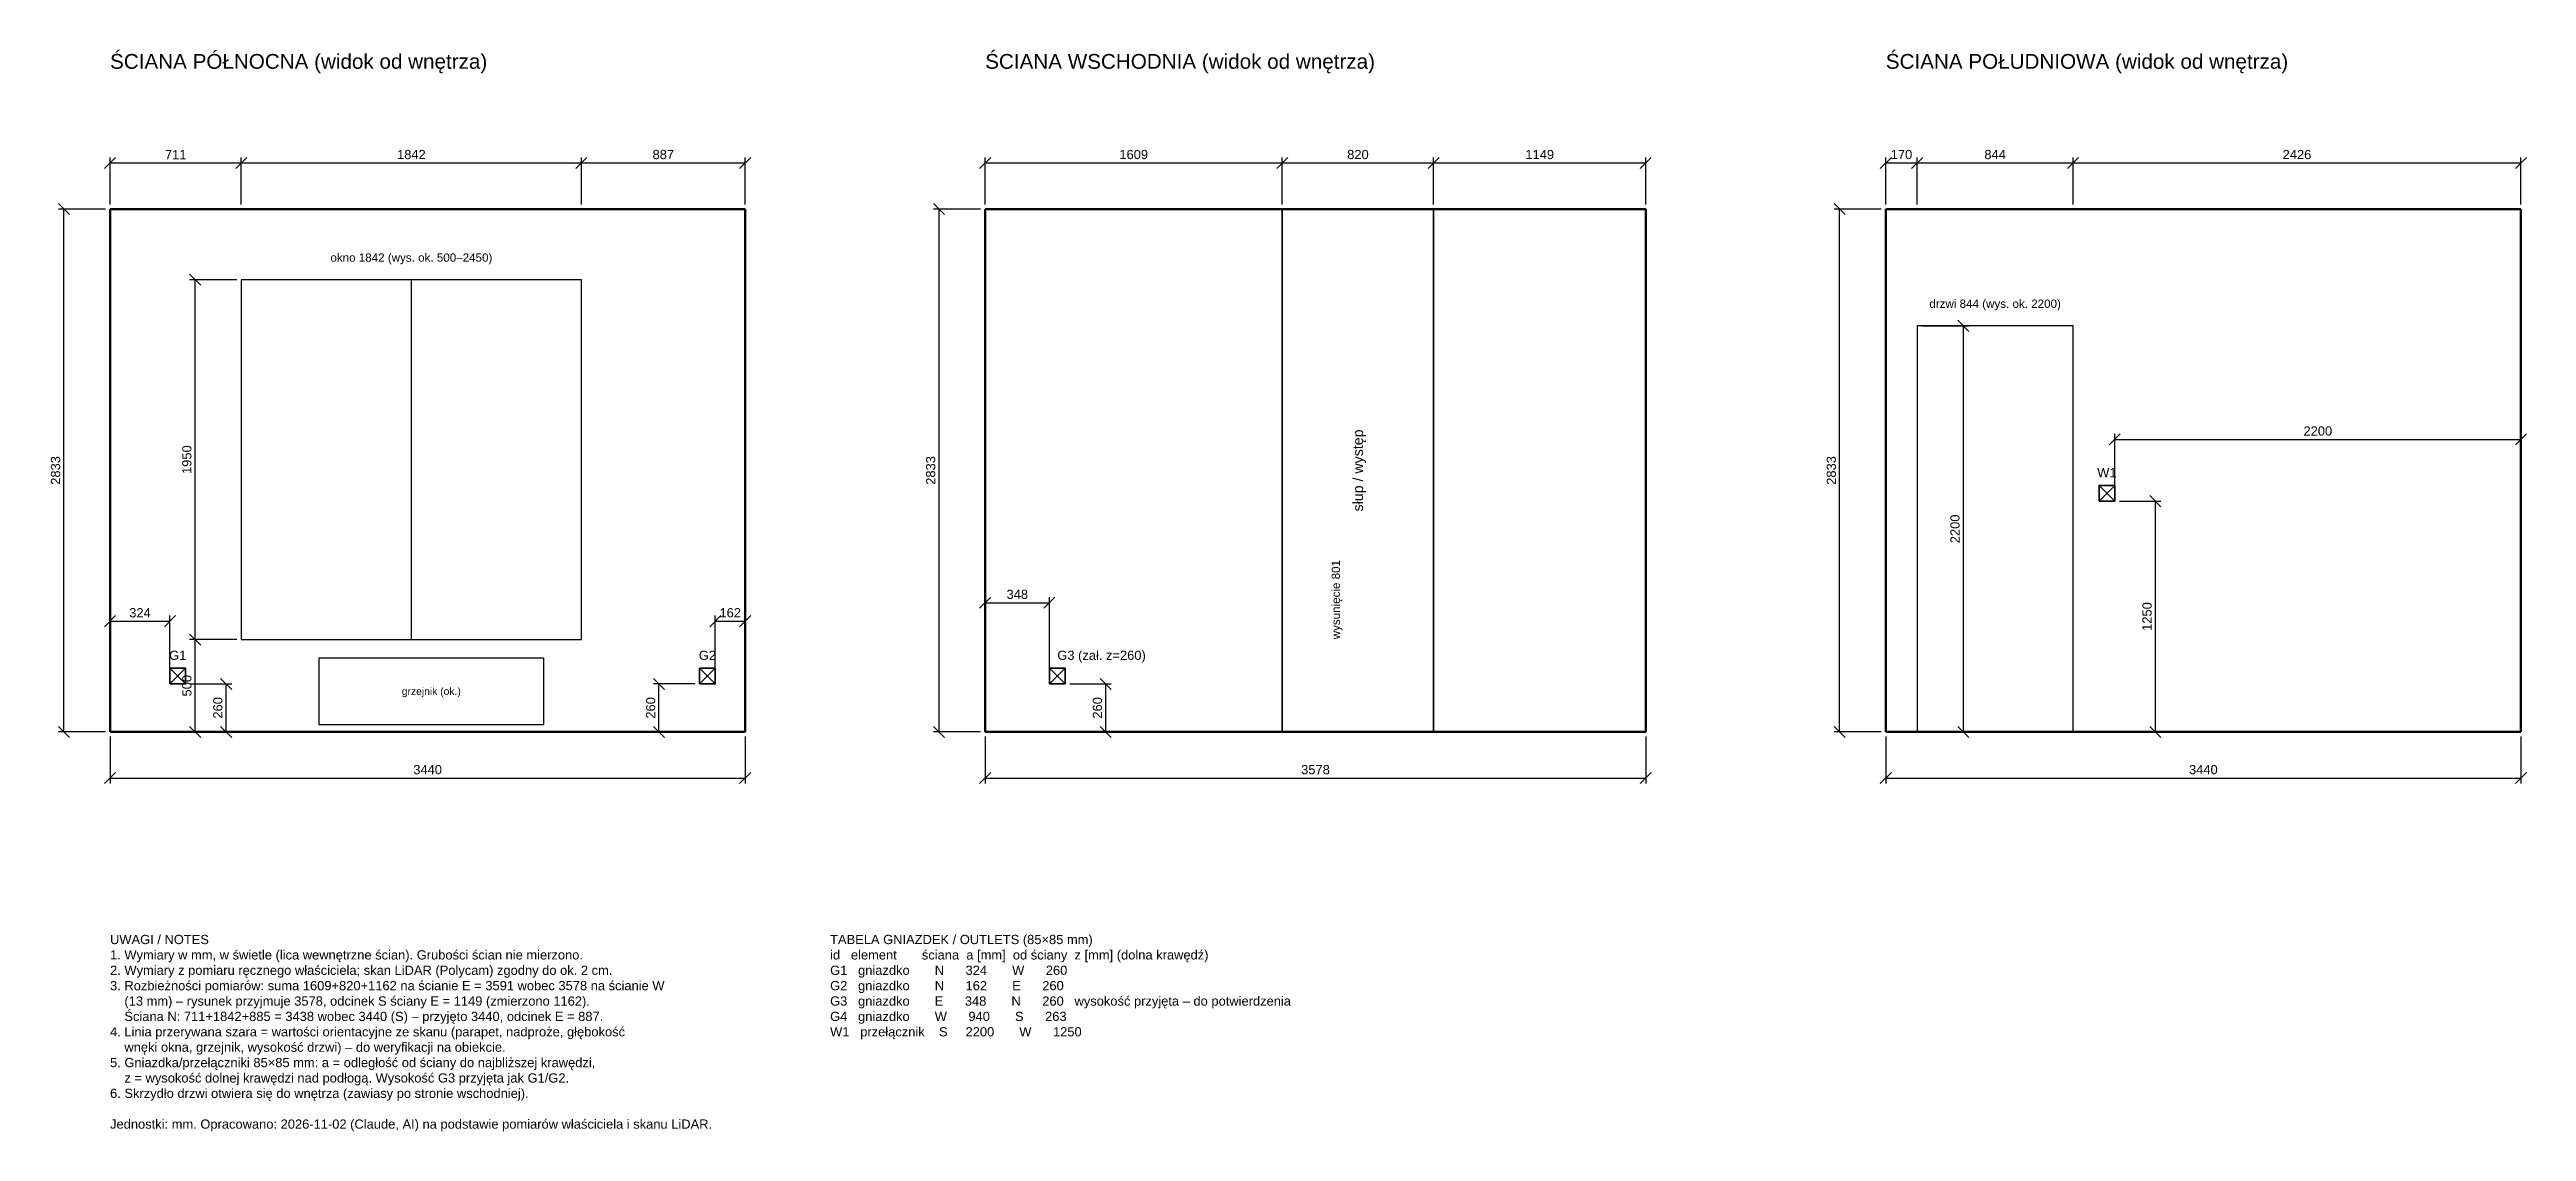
# Model space of a CAD drawing. Header units: millimetres. Extents: x -728 to 24466, y -2165 to 4774.
# Drawn here: x 6172 to 19588, y -2165 to 3697 of the extents above; entities that cross this region are included whole.
import ezdxf
from ezdxf.enums import TextEntityAlignment as Align

# ---------------------------------------------------------------- set-up
doc = ezdxf.new("R2010")
doc.units = ezdxf.units.MM
doc.linetypes.add('DASHED', pattern=[1.524, 1.27, -0.254])
for name, color, linetype, lineweight in [('GNIAZDA', 1, 'Continuous', 35), ('GRZEJNIK_APPROX', 8, 'DASHED', 25), ('OTWORY_APPROX', 8, 'DASHED', 25), ('SCIANY', 7, 'Continuous', 50), ('SLUP', 7, 'Continuous', 35), ('TEKST', 7, 'Continuous', 18), ('UWAGI', 7, 'Continuous', 18), ('WYMIARY', 3, 'Continuous', 18)]:
    doc.layers.add(name, color=color, linetype=linetype, lineweight=lineweight)
doc.styles.add('OpenSansCondensed-Light', font='OpenSansCondensed-Light.ttf')
doc.styles.get("Standard").update_dxf_attribs({"font": 'arial.ttf'})
doc.dimstyles.new('EZDXF', dxfattribs={"dimtxt": 50, "dimasz": 40, "dimexe": 30, "dimexo": 25, "dimgap": 20, "dimtad": 1, "dimdec": 0, "dimdsep": 46, "dimtxsty": 'OpenSansCondensed-Light', "dimblk": 'ARCHTICK', "dimtsz": 30, "dimcen": 2.5, "dimclrd": 3, "dimclre": 3, "dimclrt": 3, "dimazin": 3, "dimtfac": 0.5, "dimtmove": 2, "dimatfit": 3})

msp = doc.modelspace()

# ---------------------------------------------------------------- texts
at = {"layer": 'GNIAZDA'}
for s, p in [('W1', (17315.5, 1405)), ('G1', (6866.5, 415)), ('G2', (9735.5, 415))]:
    msp.add_text(s, height=50, dxfattribs=at).set_placement(p, align=Align.MIDDLE_CENTER)
msp.add_text('G3 (zał. z=260)', height=50, dxfattribs=at).set_placement((11630.5, 415), align=Align.MIDDLE_LEFT)
at = {"layer": 'TEKST'}
for s, p in [('ŚCIANA PÓŁNOCNA (widok od wnętrza)', (6500, 3633)), ('ŚCIANA WSCHODNIA (widok od wnętrza)', (11240, 3633)), ('ŚCIANA POŁUDNIOWA (widok od wnętrza)', (16118, 3633))]:
    msp.add_text(s, height=80, dxfattribs=at).set_placement(p, align=Align.MIDDLE_LEFT)
for s, height, p in [('okno 1842 (wys. ok. 500–2450)', 45, (8132, 2570)), ('drzwi 844 (wys. ok. 2200)', 45, (16710, 2320)), ('grzejnik (ok.)', 40, (8240, 220))]:
    msp.add_text(s, height=height, dxfattribs=at).set_placement(p, align=Align.MIDDLE_CENTER)
for s, height, p in [('słup / występ', 55, (13259, 1416.5)), ('wysunięcie 801', 45, (13139, 716.5))]:
    msp.add_text(s, height=height, rotation=90, dxfattribs=at).set_placement(p, align=Align.MIDDLE_CENTER)
at = {"layer": 'UWAGI', "char_height": 50, "attachment_point": 1}
for s, insert, width in [('UWAGI / NOTES\\P1. Wymiary w mm, w świetle (lica wewnętrzne ścian). Grubości ścian nie mierzono.\\P2. Wymiary z pomiaru ręcznego właściciela; skan LiDAR (Polycam) zgodny do ok. 2 cm.\\P3. Rozbieżności pomiarów: suma 1609+820+1162 na ścianie E = 3591 wobec 3578 na ścianie W\\P    (13 mm) – rysunek przyjmuje 3578, odcinek S ściany E = 1149 (zmierzono 1162).\\P    Ściana N: 711+1842+885 = 3438 wobec 3440 (S) – przyjęto 3440, odcinek E = 887.\\P4. Linia przerywana szara = wartości orientacyjne ze skanu (parapet, nadproże, głębokość\\P    wnęki okna, grzejnik, wysokość drzwi) – do weryfikacji na obiekcie.\\P5. Gniazdka/przełączniki 85×85 mm: a = odległość od ściany do najbliższej krawędzi,\\P    z = wysokość dolnej krawędzi nad podłogą. Wysokość G3 przyjęta jak G1/G2.\\P6. Skrzydło drzwi otwiera się do wnętrza (zawiasy po stronie wschodniej).\\P\\PJednostki: mm. Opracowano: 2026-11-02 (Claude, AI) na podstawie pomiarów właściciela i skanu LiDAR.', (6500, -1100), 3600), ('TABELA GNIAZDEK / OUTLETS (85×85 mm)\\Pid   element       ściana  a [mm]  od ściany  z [mm] (dolna krawędź)\\PG1   gniazdko       N      324       W      260   \\PG2   gniazdko       N      162       E      260   \\PG3   gniazdko       E      348       N      260   wysokość przyjęta – do potwierdzenia\\PG4   gniazdko       W      940       S      263   \\PW1   przełącznik    S     2200       W      1250  ', (10400, -1100), 5200)]:
    msp.add_mtext(s, dxfattribs=dict(at, insert=insert, width=width))

# ---------------------------------------------------------------- blocks, each defined once
blk = doc.blocks.new('_ARCHTICK')
at = {"color": 0, "linetype": 'BYBLOCK', "const_width": 0.15}
blk.add_lwpolyline([(-0.5, -0.5), (0.5, 0.5)], dxfattribs=at)

# ---------------------------------------------------------------- dimensions: what is measured, and where the dimension line sits
at = {"layer": 'WYMIARY'}
for base, p1, p2 in [((6500, 3083), (6500, 2833), (7211, 2833)), ((7211, 3083), (7211, 2833), (9053, 2833)), ((9053, 3083), (9053, 2833), (9940, 2833)), ((11240, 3083), (11240, 2833), (12849, 2833)), ((12849, 3083), (12849, 2833), (13669, 2833)), ((13669, 3083), (13669, 2833), (14818, 2833)), ((16118, 3083), (16118, 2833), (16288, 2833)), ((16288, 3083), (16288, 2833), (17132, 2833)), ((17132, 3083), (17132, 2833), (19558, 2833)), ((17358, 1585), (17358, 1250), (19558, 1250)), ((6500, 600), (6500, 260), (6824, 260)), ((9778, 600), (9778, 260), (9940, 260)), ((11240, 700), (11240, 260), (11588, 260)), ((6500, -250), (6500, 0), (9940, 0)), ((11240, -250), (11240, 0), (14818, 0)), ((16118, -250), (16118, 0), (19558, 0))]:
    msp.add_linear_dim(base=base, p1=p1, p2=p2, dimstyle='EZDXF', override={"dimtxt": 50, "dimasz": 40, "dimexe": 30, "dimexo": 25, "dimgap": 20, "dimtad": 1, "dimdec": 0, "dimtxsty": 'Standard', "dimtsz": 30, "dimclrd": 3, "dimclre": 3, "dimclrt": 3}, dxfattribs=at).render()
for base, p1, p2 in [((6250, 0), (6500, 0), (6500, 2833)), ((10990, 0), (11240, 0), (11240, 2833)), ((15868, 0), (16118, 0), (16118, 2833)), ((6961, 500), (7211, 500), (7211, 2450)), ((16538, 0), (16288, 0), (16288, 2200)), ((17578, 0), (17358, 0), (17358, 1250)), ((6961, 0), (7211, 0), (7211, 500)), ((7129, 0), (6909, 0), (6909, 260)), ((9473, 0), (9693, 0), (9693, 260)), ((11893, 0), (11673, 0), (11673, 260))]:
    msp.add_linear_dim(base=base, p1=p1, p2=p2, angle=90, dimstyle='EZDXF', override={"dimtxt": 50, "dimasz": 40, "dimexe": 30, "dimexo": 25, "dimgap": 20, "dimtad": 1, "dimdec": 0, "dimtxsty": 'Standard', "dimtsz": 30, "dimclrd": 3, "dimclre": 3, "dimclrt": 3}, dxfattribs=at).render()

# ---------------------------------------------------------------- linework, layer by layer
at = {"layer": 'GNIAZDA'}
for p, q in [((17273, 1250), (17358, 1335)), ((17273, 1335), (17358, 1250)), ((6824, 260), (6909, 345)), ((6824, 345), (6909, 260)), ((9693, 260), (9778, 345)), ((9693, 345), (9778, 260)), ((11588, 260), (11673, 345)), ((11588, 345), (11673, 260))]:
    msp.add_line(p, q, dxfattribs=at)
for points in [[(17273, 1250), (17358, 1250), (17358, 1335), (17273, 1335)], [(6824, 260), (6909, 260), (6909, 345), (6824, 345)], [(9693, 260), (9778, 260), (9778, 345), (9693, 345)], [(11588, 260), (11673, 260), (11673, 345), (11588, 345)]]:
    msp.add_lwpolyline(points, close=True, dxfattribs=at)
at = {"layer": 'GRZEJNIK_APPROX'}
msp.add_lwpolyline([(7630, 40), (8850, 40), (8850, 400), (7630, 400)], close=True, dxfattribs=at)
at = {"layer": 'OTWORY_APPROX'}
msp.add_line((8132, 500), (8132, 2450), dxfattribs=at)
for points in [[(7211, 500), (9053, 500), (9053, 2450), (7211, 2450)], [(16288, 0), (17132, 0), (17132, 2200), (16288, 2200)]]:
    msp.add_lwpolyline(points, close=True, dxfattribs=at)
at = {"layer": 'SCIANY'}
for p, q in [((6500, 2833), (9940, 2833)), ((6500, 0), (6500, 2833)), ((9940, 0), (9940, 2833)), ((11240, 2833), (14818, 2833)), ((11240, 0), (11240, 2833)), ((14818, 0), (14818, 2833)), ((16118, 2833), (19558, 2833)), ((16118, 0), (16118, 2833)), ((19558, 0), (19558, 2833)), ((6500, 0), (9940, 0)), ((11240, 0), (14818, 0)), ((16118, 0), (19558, 0))]:
    msp.add_line(p, q, dxfattribs=at)
at = {"layer": 'SLUP'}
msp.add_lwpolyline([(12849, 0), (13669, 0), (13669, 2833), (12849, 2833)], close=True, dxfattribs=at)

msp.set_redraw_order([(e.dxf.handle, doc.entitydb.next_handle()) for e in msp.query("TEXT MTEXT ATTDEF DIMENSION ARC_DIMENSION")])  # texts and dimensions are drawn at this point

doc.saveas('drawing.dxf')
